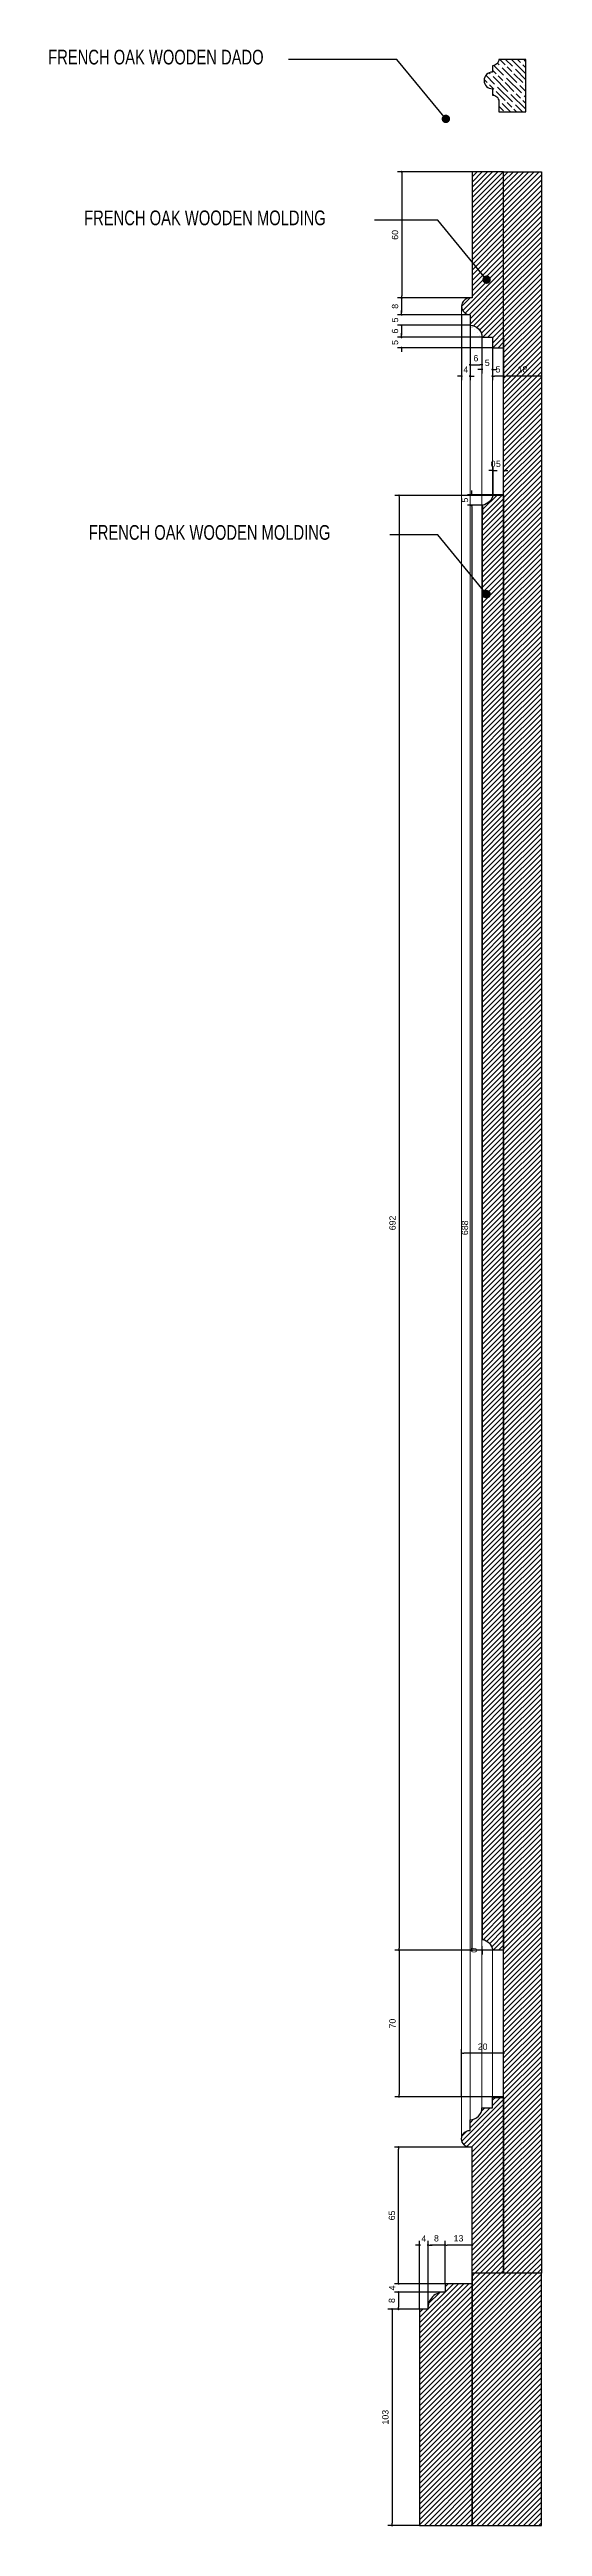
# Model space of a CAD drawing. Header units: inches. Extents: x 274057 to 444617, y 490067 to 635630.
# Drawn here: x 376223 to 376458, y 492094 to 493273 of the extents above; entities that cross this region are included whole.
import ezdxf

# ---------------------------------------------------------------- set-up
doc = ezdxf.new("R2010")
doc.units = ezdxf.units.IN
doc.header["$MEASUREMENT"] = 0
doc.linetypes.add('HIDDEN', pattern=[0.375, 0.25, -0.125])
for name, color, linetype in [('CQ SPOT DETAIL DIMENSION', 9, 'Continuous'), ('CQ SPOT DETAILS', 40, 'Continuous'), ('CQ text label', 3, 'Continuous'), ('CQ Wood Section', 60, 'Continuous')]:
    doc.layers.add(name, color=color, linetype=linetype)
doc.layers.add('CQ wooh hatch', color=8, linetype='HIDDEN', lineweight=18)
doc.styles.add('DIM 50', font='romans.shx', dxfattribs={"width": 0.75, "height": 100})
doc.styles.get("Standard").update_dxf_attribs({"font": 'arial.ttf'})
doc.dimstyles.new('CQ 2', dxfattribs={"dimscale": 0.02, "dimtxt": 150, "dimasz": 50, "dimexe": 100, "dimexo": 0, "dimgap": 80, "dimtad": 1, "dimdec": 0, "dimzin": 0, "dimdsep": 46, "dimtxsty": 'Standard', "dimblk": 'DOT', "dimcen": 100, "dimclrd": 1, "dimclre": 1, "dimclrt": 3, "dimadec": 0, "dimazin": 0, "dimtfac": 1, "dimtdec": 0, "dimtofl": 0, "dimtmove": 0, "dimatfit": 3, "dimfxl": 1, "dimtolj": 1, "dimtzin": 0, "dimlwd": -1, "dimarcsym": 0})
doc.dimstyles.get("Standard").update_dxf_attribs({"dimtxt": 0.18, "dimasz": 0.18, "dimexe": 0.18, "dimexo": 0.0625, "dimgap": 0.09, "dimtad": 0, "dimtih": 1, "dimtoh": 1, "dimdec": 4, "dimzin": 0, "dimdsep": 46, "dimtxsty": 'Standard', "dimcen": 0.09, "dimadec": 0, "dimazin": 0, "dimtfac": 1, "dimtdec": 4, "dimtofl": 0, "dimtmove": 0, "dimatfit": 3, "dimfxl": 1, "dimtolj": 1, "dimtzin": 0, "dimarcsym": 0})
pattern_1 = [(225, (38768.419, -24304.4855), (1.233325781, -1.233325781), [])]

msp = doc.modelspace()

# ---------------------------------------------------------------- texts
at = {"layer": 'CQ text label', "ltscale": 500, "char_height": 7, "width": 1867.392, "attachment_point": 3, "style": 'DIM 50'}
for s, insert in [('\\pxqr;{\\fCityBlueprint|b0|i0|c2|p2;FRENCH OAK WOODEN DADO}', (376325.2, 493272.9, -0.1)), ('\\pxqr;{\\fCityBlueprint|b0|i0|c2|p2;FRENCH OAK WOODEN MOLDING}', (376354.8, 493196.4, -0.1)), ('\\pxqr;{\\fCityBlueprint|b0|i0|c2|p2;FRENCH OAK WOODEN MOLDING}', (376357, 493046.7, -0.1))]:
    msp.add_mtext(s, dxfattribs=dict(at, insert=insert))

# ---------------------------------------------------------------- blocks, each defined once
blk = doc.blocks.new('_Dot')
at = {"color": 0, "linetype": 'ByBlock', "lineweight": -2}
blk.add_line((-0.5, 0), (-1, 0), dxfattribs=at)
at = {"color": 0, "linetype": 'ByBlock', "const_width": 0.5}
blk.add_lwpolyline([(-0.25, 0, 1), (0.25, 0, 1)], format="xyb", close=True, dxfattribs=at)
blk = doc.blocks.new('*D1539')
at = {"layer": 'CQ SPOT DETAIL DIMENSION', "color": 1, "lineweight": -2, "transparency": 16777216}
for p, q in [((376411.6, 492209.8), (376411.6, 492230.2)), ((376424.5, 492209.8), (376424.5, 492230.2))]:
    blk.add_line(p, q, dxfattribs=at)
at = {"layer": 'CQ SPOT DETAIL DIMENSION', "color": 1, "transparency": 16777216}
blk.add_line((376423.5, 492228.2), (376412.6, 492228.2), dxfattribs=at)
at = {"layer": 'Defpoints', "color": 0, "transparency": 16777216}
for p in [(376411.6, 492228.2), (376411.6, 492209.8, 0), (376424.5, 492209.8, 0)]:
    blk.add_point(p, dxfattribs=at)
at = {"layer": 'CQ SPOT DETAIL DIMENSION', "color": 1, "transparency": 16777216, "rotation": 180}
blk.add_blockref('_Dot', (376411.6, 492228.2), dxfattribs=at)
at = {"layer": 'CQ SPOT DETAIL DIMENSION', "color": 1, "transparency": 16777216}
blk.add_blockref('_Dot', (376424.5, 492228.2), dxfattribs=at)
at = {"layer": 'CQ SPOT DETAIL DIMENSION', "color": 3, "transparency": 16777216, "insert": (376418, 492231.4), "char_height": 3, "attachment_point": 5}
blk.add_mtext('\\A1;13', dxfattribs=at)
blk = doc.blocks.new('*D1540')
at = {"layer": 'CQ SPOT DETAIL DIMENSION', "color": 1, "lineweight": -2, "transparency": 16777216}
for p, q in [((376403.5, 492203.3), (376403.5, 492230.2)), ((376411.6, 492209.8), (376411.6, 492230.2))]:
    blk.add_line(p, q, dxfattribs=at)
at = {"layer": 'CQ SPOT DETAIL DIMENSION', "color": 1, "transparency": 16777216}
blk.add_line((376410.6, 492228.2), (376404.5, 492228.2), dxfattribs=at)
at = {"layer": 'Defpoints', "color": 0, "transparency": 16777216}
for p in [(376403.5, 492228.2), (376403.5, 492203.3), (376411.6, 492209.8, 0)]:
    blk.add_point(p, dxfattribs=at)
at = {"layer": 'CQ SPOT DETAIL DIMENSION', "color": 1, "transparency": 16777216, "rotation": 180}
blk.add_blockref('_Dot', (376403.5, 492228.2), dxfattribs=at)
at = {"layer": 'CQ SPOT DETAIL DIMENSION', "color": 1, "transparency": 16777216}
blk.add_blockref('_Dot', (376411.6, 492228.2), dxfattribs=at)
at = {"layer": 'CQ SPOT DETAIL DIMENSION', "color": 3, "transparency": 16777216, "insert": (376407.5, 492231.4), "char_height": 3, "attachment_point": 5}
blk.add_mtext('\\A1;8', dxfattribs=at)
blk = doc.blocks.new('*D1525')
at = {"layer": 'CQ SPOT DETAIL DIMENSION', "color": 1, "transparency": 16777216}
for p, q in [((376398.5, 492228.2), (376397.5, 492228.2)), ((376404.5, 492228.2), (376405.5, 492228.2))]:
    blk.add_line(p, q, dxfattribs=at)
at = {"layer": 'CQ SPOT DETAIL DIMENSION', "color": 1, "lineweight": -2, "transparency": 16777216}
for p, q in [((376399.5, 492197.7), (376399.5, 492230.2)), ((376403.5, 492198.2), (376403.5, 492230.2))]:
    blk.add_line(p, q, dxfattribs=at)
at = {"layer": 'Defpoints', "color": 0, "transparency": 16777216}
for p in [(376399.5, 492228.2), (376399.5, 492197.7, 0), (376403.5, 492198.2)]:
    blk.add_point(p, dxfattribs=at)
at = {"layer": 'CQ SPOT DETAIL DIMENSION', "color": 1, "transparency": 16777216}
blk.add_blockref('_Dot', (376399.5, 492228.2), dxfattribs=at)
at = {"layer": 'CQ SPOT DETAIL DIMENSION', "color": 1, "transparency": 16777216, "rotation": 180}
blk.add_blockref('_Dot', (376403.5, 492228.2), dxfattribs=at)
at = {"layer": 'CQ SPOT DETAIL DIMENSION', "color": 3, "transparency": 16777216, "insert": (376401.5, 492231.3), "char_height": 3, "attachment_point": 5}
blk.add_mtext('\\A1;4', dxfattribs=at)
blk = doc.blocks.new('*D1521')
at = {"layer": 'CQ SPOT DETAIL DIMENSION', "color": 1, "lineweight": -2, "transparency": 16777216}
for p, q in [((376411.6, 492209.8), (376387.5, 492209.8)), ((376411.6, 492205.8), (376387.5, 492205.8))]:
    blk.add_line(p, q, dxfattribs=at)
at = {"layer": 'CQ SPOT DETAIL DIMENSION', "color": 1, "transparency": 16777216}
for p, q in [((376389.5, 492210.8), (376389.5, 492211.8)), ((376389.5, 492204.8), (376389.5, 492203.8))]:
    blk.add_line(p, q, dxfattribs=at)
at = {"layer": 'Defpoints', "color": 0, "transparency": 16777216}
for p in [(376389.5, 492205.8), (376411.6, 492209.8), (376411.6, 492205.8, 0)]:
    blk.add_point(p, dxfattribs=at)
at = {"layer": 'CQ SPOT DETAIL DIMENSION', "color": 1, "transparency": 16777216}
for p, rotation in [((376389.5, 492209.8), 270), ((376389.5, 492205.8), 90)]:
    blk.add_blockref('_Dot', p, dxfattribs=dict(at, rotation=rotation))
at = {"layer": 'CQ SPOT DETAIL DIMENSION', "color": 3, "transparency": 16777216, "insert": (376386.4, 492207.8), "char_height": 3, "attachment_point": 5, "rotation": 90}
blk.add_mtext('\\A1;4', dxfattribs=at)
blk = doc.blocks.new('*D1522')
at = {"layer": 'CQ SPOT DETAIL DIMENSION', "color": 1, "lineweight": -2, "transparency": 16777216}
for p, q in [((376411.6, 492205.8), (376387.5, 492205.8)), ((376399.5, 492197.7), (376387.5, 492197.7))]:
    blk.add_line(p, q, dxfattribs=at)
at = {"layer": 'CQ SPOT DETAIL DIMENSION', "color": 1, "transparency": 16777216}
blk.add_line((376389.5, 492204.8), (376389.5, 492198.7), dxfattribs=at)
at = {"layer": 'Defpoints', "color": 0, "transparency": 16777216}
for p in [(376411.6, 492205.8, 0), (376389.5, 492197.7), (376399.5, 492197.7, 0)]:
    blk.add_point(p, dxfattribs=at)
at = {"layer": 'CQ SPOT DETAIL DIMENSION', "color": 1, "transparency": 16777216}
for p, rotation in [((376389.5, 492205.8), 90), ((376389.5, 492197.7), 270)]:
    blk.add_blockref('_Dot', p, dxfattribs=dict(at, rotation=rotation))
at = {"layer": 'CQ SPOT DETAIL DIMENSION', "color": 3, "transparency": 16777216, "insert": (376386.3, 492201.8), "char_height": 3, "attachment_point": 5, "rotation": 90}
blk.add_mtext('\\A1;8', dxfattribs=at)
blk = doc.blocks.new('*D1541')
at = {"layer": 'CQ SPOT DETAIL DIMENSION', "color": 1, "lineweight": -2, "transparency": 16777216}
for p, q in [((376399.5, 492197.7), (376384.4, 492197.7)), ((376399.5, 492094.8), (376384.4, 492094.8))]:
    blk.add_line(p, q, dxfattribs=at)
at = {"layer": 'CQ SPOT DETAIL DIMENSION', "color": 1, "transparency": 16777216}
blk.add_line((376386.4, 492196.7), (376386.4, 492095.8), dxfattribs=at)
at = {"layer": 'Defpoints', "color": 0, "transparency": 16777216}
for p in [(376399.5, 492197.7, 0), (376386.4, 492094.8), (376399.5, 492094.8, 0)]:
    blk.add_point(p, dxfattribs=at)
at = {"layer": 'CQ SPOT DETAIL DIMENSION', "color": 1, "transparency": 16777216}
for p, rotation in [((376386.4, 492197.7), 90), ((376386.4, 492094.8), 270)]:
    blk.add_blockref('_Dot', p, dxfattribs=dict(at, rotation=rotation))
at = {"layer": 'CQ SPOT DETAIL DIMENSION', "color": 3, "transparency": 16777216, "insert": (376383.2, 492146.3), "char_height": 3, "attachment_point": 5, "rotation": 90}
blk.add_mtext('\\A1;103', dxfattribs=at)
blk = doc.blocks.new('*D1523')
at = {"layer": 'CQ SPOT DETAIL DIMENSION', "color": 1, "lineweight": -2, "transparency": 16777216}
for p, q in [((376424.5, 492274.8), (376387.5, 492274.8)), ((376424.5, 492209.8), (376387.5, 492209.8))]:
    blk.add_line(p, q, dxfattribs=at)
at = {"layer": 'CQ SPOT DETAIL DIMENSION', "color": 1, "transparency": 16777216}
blk.add_line((376389.5, 492210.8), (376389.5, 492273.8), dxfattribs=at)
at = {"layer": 'Defpoints', "color": 0, "transparency": 16777216}
for p in [(376389.5, 492274.8), (376424.5, 492274.8, 0), (376424.5, 492209.8, 0)]:
    blk.add_point(p, dxfattribs=at)
at = {"layer": 'CQ SPOT DETAIL DIMENSION', "color": 1, "transparency": 16777216}
for p, rotation in [((376389.5, 492274.8), 90), ((376389.5, 492209.8), 270)]:
    blk.add_blockref('_Dot', p, dxfattribs=dict(at, rotation=rotation))
at = {"layer": 'CQ SPOT DETAIL DIMENSION', "color": 3, "transparency": 16777216, "insert": (376386.3, 492242.3), "char_height": 3, "attachment_point": 5, "rotation": 90}
blk.add_mtext('\\A1;65', dxfattribs=at)
blk = doc.blocks.new('*D1542')
at = {"layer": 'CQ SPOT DETAIL DIMENSION', "color": 1, "lineweight": -2, "transparency": 16777216}
for p, q in [((376419.5, 492298.8), (376419.5, 492321.5)), ((376439.5, 492298.5), (376439.5, 492321.5))]:
    blk.add_line(p, q, dxfattribs=at)
at = {"layer": 'CQ SPOT DETAIL DIMENSION', "color": 1, "transparency": 16777216}
blk.add_line((376438.5, 492319.5), (376420.5, 492319.5), dxfattribs=at)
at = {"layer": 'Defpoints', "color": 0, "transparency": 16777216}
for p in [(376419.5, 492319.5), (376419.5, 492298.8), (376439.5, 492298.5, 0)]:
    blk.add_point(p, dxfattribs=at)
at = {"layer": 'CQ SPOT DETAIL DIMENSION', "color": 1, "transparency": 16777216, "rotation": 180}
blk.add_blockref('_Dot', (376419.5, 492319.5), dxfattribs=at)
at = {"layer": 'CQ SPOT DETAIL DIMENSION', "color": 1, "transparency": 16777216}
blk.add_blockref('_Dot', (376439.5, 492319.5), dxfattribs=at)
at = {"layer": 'CQ SPOT DETAIL DIMENSION', "color": 3, "transparency": 16777216, "insert": (376429.5, 492322.6), "char_height": 3, "attachment_point": 5}
blk.add_mtext('\\A1;20', dxfattribs=at)
blk = doc.blocks.new('*D1543')
at = {"layer": 'CQ SPOT DETAIL DIMENSION', "color": 1, "lineweight": -2, "transparency": 16777216}
for p, q in [((376439.5, 492368.5), (376387.7, 492368.5)), ((376439.5, 492298.8), (376387.7, 492298.8))]:
    blk.add_line(p, q, dxfattribs=at)
at = {"layer": 'CQ SPOT DETAIL DIMENSION', "color": 1, "transparency": 16777216}
blk.add_line((376389.7, 492367.5), (376389.7, 492299.8), dxfattribs=at)
at = {"layer": 'Defpoints', "color": 0, "transparency": 16777216}
for p in [(376439.5, 492368.5, 0), (376389.7, 492298.8), (376439.5, 492298.8)]:
    blk.add_point(p, dxfattribs=at)
at = {"layer": 'CQ SPOT DETAIL DIMENSION', "color": 1, "transparency": 16777216}
for p, rotation in [((376389.7, 492368.5), 90), ((376389.7, 492298.8), 270)]:
    blk.add_blockref('_Dot', p, dxfattribs=dict(at, rotation=rotation))
at = {"layer": 'CQ SPOT DETAIL DIMENSION', "color": 3, "transparency": 16777216, "insert": (376386.6, 492333.6), "char_height": 3, "attachment_point": 5, "rotation": 90}
blk.add_mtext('\\A1;70', dxfattribs=at)
blk = doc.blocks.new('*D1524')
at = {"layer": 'CQ SPOT DETAIL DIMENSION', "color": 1, "lineweight": -2, "transparency": 16777216}
for p, q in [((376439.5, 493060.8), (376387.7, 493060.8)), ((376439.5, 492368.5), (376387.7, 492368.5))]:
    blk.add_line(p, q, dxfattribs=at)
at = {"layer": 'CQ SPOT DETAIL DIMENSION', "color": 1, "transparency": 16777216}
blk.add_line((376389.7, 493059.8), (376389.7, 492369.5), dxfattribs=at)
at = {"layer": 'Defpoints', "color": 0, "transparency": 16777216}
for p in [(376439.5, 493060.8, 0), (376389.7, 492368.5), (376439.5, 492368.5)]:
    blk.add_point(p, dxfattribs=at)
at = {"layer": 'CQ SPOT DETAIL DIMENSION', "color": 1, "transparency": 16777216}
for p, rotation in [((376389.7, 493060.8), 90), ((376389.7, 492368.5), 270)]:
    blk.add_blockref('_Dot', p, dxfattribs=dict(at, rotation=rotation))
at = {"layer": 'CQ SPOT DETAIL DIMENSION', "color": 3, "transparency": 16777216, "insert": (376386.6, 492714.6), "char_height": 3, "attachment_point": 5, "rotation": 90}
blk.add_mtext('\\A1;692', dxfattribs=at)
blk = doc.blocks.new('*D1544')
at = {"layer": 'CQ SPOT DETAIL DIMENSION', "color": 1, "lineweight": -2, "transparency": 16777216}
for p, q in [((376434.5, 493061.1), (376434.5, 493074.6)), ((376439.5, 493061.1), (376439.5, 493074.6))]:
    blk.add_line(p, q, dxfattribs=at)
at = {"layer": 'CQ SPOT DETAIL DIMENSION', "color": 1, "transparency": 16777216}
for p, q in [((376433.5, 493072.6), (376432.5, 493072.6)), ((376440.5, 493072.6), (376441.5, 493072.6))]:
    blk.add_line(p, q, dxfattribs=at)
at = {"layer": 'Defpoints', "color": 0, "transparency": 16777216}
for p in [(376434.5, 493072.6), (376434.5, 493061.1, 0), (376439.5, 493061.1, 0)]:
    blk.add_point(p, dxfattribs=at)
at = {"layer": 'CQ SPOT DETAIL DIMENSION', "color": 1, "transparency": 16777216}
blk.add_blockref('_Dot', (376434.5, 493072.6), dxfattribs=at)
at = {"layer": 'CQ SPOT DETAIL DIMENSION', "color": 1, "transparency": 16777216, "rotation": 180}
blk.add_blockref('_Dot', (376439.5, 493072.6), dxfattribs=at)
at = {"layer": 'CQ SPOT DETAIL DIMENSION', "color": 3, "transparency": 16777216, "insert": (376437, 493075.8), "char_height": 3, "attachment_point": 5}
blk.add_mtext('\\A1;5', dxfattribs=at)
blk = doc.blocks.new('*D1545')
at = {"layer": 'CQ SPOT DETAIL DIMENSION', "color": 1, "lineweight": -2, "transparency": 16777216}
blk.add_line((376434.5, 493061.1), (376434.5, 493074.6), dxfattribs=at)
blk.add_line((376434.5, 493061.1), (376434.5, 493074.6), dxfattribs=at)
at = {"layer": 'CQ SPOT DETAIL DIMENSION', "color": 1, "transparency": 16777216}
for p, q in [((376433.5, 493072.6), (376432.5, 493072.6)), ((376435.5, 493072.6), (376436.5, 493072.6))]:
    blk.add_line(p, q, dxfattribs=at)
at = {"layer": 'Defpoints', "color": 0, "transparency": 16777216}
for p in [(376434.5, 493072.6), (376434.5, 493061.1, 0), (376434.5, 493061.1, 0)]:
    blk.add_point(p, dxfattribs=at)
at = {"layer": 'CQ SPOT DETAIL DIMENSION', "color": 1, "transparency": 16777216}
blk.add_blockref('_Dot', (376434.5, 493072.6), dxfattribs=at)
at = {"layer": 'CQ SPOT DETAIL DIMENSION', "color": 1, "transparency": 16777216, "rotation": 180}
blk.add_blockref('_Dot', (376434.5, 493072.6), dxfattribs=at)
at = {"layer": 'CQ SPOT DETAIL DIMENSION', "color": 3, "transparency": 16777216, "insert": (376434.5, 493075.8), "char_height": 3, "attachment_point": 5}
blk.add_mtext('\\A1;0', dxfattribs=at)
blk = doc.blocks.new('*D1548')
at = {"layer": 'CQ SPOT DETAIL DIMENSION', "color": 1, "lineweight": -2, "transparency": 16777216}
for p, q in [((376424.5, 493214.8), (376389, 493214.8)), ((376424.5, 493154.8), (376389, 493154.8))]:
    blk.add_line(p, q, dxfattribs=at)
at = {"layer": 'CQ SPOT DETAIL DIMENSION', "color": 1, "transparency": 16777216}
blk.add_line((376391, 493213.8), (376391, 493155.8), dxfattribs=at)
at = {"layer": 'Defpoints', "color": 0, "transparency": 16777216}
for p in [(376424.5, 493214.8), (376391, 493154.8), (376424.5, 493154.8, 0)]:
    blk.add_point(p, dxfattribs=at)
at = {"layer": 'CQ SPOT DETAIL DIMENSION', "color": 1, "transparency": 16777216}
for p, rotation in [((376391, 493214.8), 90), ((376391, 493154.8), 270)]:
    blk.add_blockref('_Dot', p, dxfattribs=dict(at, rotation=rotation))
at = {"layer": 'CQ SPOT DETAIL DIMENSION', "color": 3, "transparency": 16777216, "insert": (376387.8, 493184.8), "char_height": 3, "attachment_point": 5, "rotation": 90}
blk.add_mtext('\\A1;60', dxfattribs=at)
blk = doc.blocks.new('*D1517')
at = {"layer": 'CQ SPOT DETAIL DIMENSION', "color": 1, "lineweight": -2, "transparency": 16777216}
for p, q in [((376424.5, 493154.8), (376388.9, 493154.8)), ((376423.5, 493146.8), (376388.9, 493146.8))]:
    blk.add_line(p, q, dxfattribs=at)
at = {"layer": 'CQ SPOT DETAIL DIMENSION', "color": 1, "transparency": 16777216}
blk.add_line((376390.9, 493153.8), (376390.9, 493147.8), dxfattribs=at)
at = {"layer": 'Defpoints', "color": 0, "transparency": 16777216}
for p in [(376390.9, 493146.8), (376423.5, 493146.8, 0), (376424.5, 493154.8)]:
    blk.add_point(p, dxfattribs=at)
at = {"layer": 'CQ SPOT DETAIL DIMENSION', "color": 1, "transparency": 16777216}
for p, rotation in [((376390.9, 493154.8), 90), ((376390.9, 493146.8), 270)]:
    blk.add_blockref('_Dot', p, dxfattribs=dict(at, rotation=rotation))
at = {"layer": 'CQ SPOT DETAIL DIMENSION', "color": 3, "transparency": 16777216, "insert": (376387.8, 493150.8), "char_height": 3, "attachment_point": 5, "rotation": 90}
blk.add_mtext('\\A1;8', dxfattribs=at)
blk = doc.blocks.new('*D1518')
at = {"layer": 'CQ SPOT DETAIL DIMENSION', "color": 1, "lineweight": -2, "transparency": 16777216}
for p, q in [((376423.5, 493146.8), (376388.9, 493146.8)), ((376423.5, 493141.8), (376388.9, 493141.8))]:
    blk.add_line(p, q, dxfattribs=at)
at = {"layer": 'CQ SPOT DETAIL DIMENSION', "color": 1, "transparency": 16777216}
for p, q in [((376390.9, 493147.8), (376390.9, 493148.8)), ((376390.9, 493140.8), (376390.9, 493139.8))]:
    blk.add_line(p, q, dxfattribs=at)
at = {"layer": 'Defpoints', "color": 0, "transparency": 16777216}
for p in [(376423.5, 493146.8, 0), (376390.9, 493141.8), (376423.5, 493141.8, 0)]:
    blk.add_point(p, dxfattribs=at)
at = {"layer": 'CQ SPOT DETAIL DIMENSION', "color": 1, "transparency": 16777216}
for p, rotation in [((376390.9, 493146.8), 270), ((376390.9, 493141.8), 90)]:
    blk.add_blockref('_Dot', p, dxfattribs=dict(at, rotation=rotation))
at = {"layer": 'CQ SPOT DETAIL DIMENSION', "color": 3, "transparency": 16777216, "insert": (376387.8, 493144.3), "char_height": 3, "attachment_point": 5, "rotation": 90}
blk.add_mtext('\\A1;5', dxfattribs=at)
blk = doc.blocks.new('*D1549')
at = {"layer": 'CQ SPOT DETAIL DIMENSION', "color": 1, "lineweight": -2, "transparency": 16777216}
for p, q in [((376423.5, 493141.8), (376388.9, 493141.8)), ((376429.2, 493136.1), (376388.9, 493136.1))]:
    blk.add_line(p, q, dxfattribs=at)
at = {"layer": 'CQ SPOT DETAIL DIMENSION', "color": 1, "transparency": 16777216}
blk.add_line((376390.9, 493140.8), (376390.9, 493137.1), dxfattribs=at)
at = {"layer": 'Defpoints', "color": 0, "transparency": 16777216}
for p in [(376390.9, 493136.1), (376423.5, 493141.8, 0), (376429.2, 493136.1)]:
    blk.add_point(p, dxfattribs=at)
at = {"layer": 'CQ SPOT DETAIL DIMENSION', "color": 1, "transparency": 16777216}
for p, rotation in [((376390.9, 493141.8), 90), ((376390.9, 493136.1), 270)]:
    blk.add_blockref('_Dot', p, dxfattribs=dict(at, rotation=rotation))
at = {"layer": 'CQ SPOT DETAIL DIMENSION', "color": 3, "transparency": 16777216, "insert": (376387.8, 493139), "char_height": 3, "attachment_point": 5, "rotation": 90}
blk.add_mtext('\\A1;6', dxfattribs=at)
blk = doc.blocks.new('*D1550')
at = {"layer": 'CQ SPOT DETAIL DIMENSION', "color": 1, "lineweight": -2, "transparency": 16777216}
for p, q in [((376429.2, 493136.1), (376388.9, 493136.1)), ((376434.2, 493131.1), (376388.9, 493131.1))]:
    blk.add_line(p, q, dxfattribs=at)
at = {"layer": 'CQ SPOT DETAIL DIMENSION', "color": 1, "transparency": 16777216}
for p, q in [((376390.9, 493137.1), (376390.9, 493138.1)), ((376390.9, 493130.1), (376390.9, 493129.1))]:
    blk.add_line(p, q, dxfattribs=at)
at = {"layer": 'Defpoints', "color": 0, "transparency": 16777216}
for p in [(376429.2, 493136.1), (376390.9, 493131.1), (376434.2, 493131.1)]:
    blk.add_point(p, dxfattribs=at)
at = {"layer": 'CQ SPOT DETAIL DIMENSION', "color": 1, "transparency": 16777216}
for p, rotation in [((376390.9, 493136.1), 270), ((376390.9, 493131.1), 90)]:
    blk.add_blockref('_Dot', p, dxfattribs=dict(at, rotation=rotation))
at = {"layer": 'CQ SPOT DETAIL DIMENSION', "color": 3, "transparency": 16777216, "insert": (376387.8, 493133.6), "char_height": 3, "attachment_point": 5, "rotation": 90}
blk.add_mtext('\\A1;5', dxfattribs=at)
blk = doc.blocks.new('*D1519')
at = {"layer": 'CQ SPOT DETAIL DIMENSION', "color": 1, "lineweight": -2, "transparency": 16777216}
for p, q in [((376419.5, 493146.8), (376419.5, 493115.6)), ((376423.5, 493146.8), (376423.5, 493115.6))]:
    blk.add_line(p, q, dxfattribs=at)
at = {"layer": 'CQ SPOT DETAIL DIMENSION', "color": 1, "transparency": 16777216}
for p, q in [((376418.5, 493117.6), (376417.5, 493117.6)), ((376424.5, 493117.6), (376425.5, 493117.6))]:
    blk.add_line(p, q, dxfattribs=at)
at = {"layer": 'Defpoints', "color": 0, "transparency": 16777216}
for p in [(376419.5, 493146.8), (376423.5, 493146.8, 0), (376423.5, 493117.6)]:
    blk.add_point(p, dxfattribs=at)
at = {"layer": 'CQ SPOT DETAIL DIMENSION', "color": 1, "transparency": 16777216}
blk.add_blockref('_Dot', (376419.5, 493117.6), dxfattribs=at)
at = {"layer": 'CQ SPOT DETAIL DIMENSION', "color": 1, "transparency": 16777216, "rotation": 180}
blk.add_blockref('_Dot', (376423.5, 493117.6), dxfattribs=at)
at = {"layer": 'CQ SPOT DETAIL DIMENSION', "color": 3, "transparency": 16777216, "insert": (376421.5, 493120.7), "char_height": 3, "attachment_point": 5}
blk.add_mtext('\\A1;4', dxfattribs=at)
blk = doc.blocks.new('*D1526')
at = {"layer": 'CQ SPOT DETAIL DIMENSION', "color": 1, "lineweight": -2, "transparency": 16777216}
for p, q in [((376423.5, 493141.8), (376423.5, 493121)), ((376429.2, 493136.1), (376429.2, 493121))]:
    blk.add_line(p, q, dxfattribs=at)
at = {"layer": 'CQ SPOT DETAIL DIMENSION', "color": 1, "transparency": 16777216}
blk.add_line((376424.5, 493123), (376428.2, 493123), dxfattribs=at)
at = {"layer": 'Defpoints', "color": 0, "transparency": 16777216}
for p in [(376423.5, 493141.8), (376429.2, 493136.1), (376429.2, 493123)]:
    blk.add_point(p, dxfattribs=at)
at = {"layer": 'CQ SPOT DETAIL DIMENSION', "color": 1, "transparency": 16777216, "rotation": 180}
blk.add_blockref('_Dot', (376423.5, 493123), dxfattribs=at)
at = {"layer": 'CQ SPOT DETAIL DIMENSION', "color": 1, "transparency": 16777216}
blk.add_blockref('_Dot', (376429.2, 493123), dxfattribs=at)
at = {"layer": 'CQ SPOT DETAIL DIMENSION', "color": 3, "transparency": 16777216, "insert": (376426.3, 493126.1), "char_height": 3, "attachment_point": 5}
blk.add_mtext('\\A1;6', dxfattribs=at)
blk = doc.blocks.new('*D1551')
at = {"layer": 'CQ SPOT DETAIL DIMENSION', "color": 1, "lineweight": -2, "transparency": 16777216}
for p, q in [((376429.2, 493131.1), (376429.2, 493118.8)), ((376434.2, 493131.1), (376434.2, 493118.8))]:
    blk.add_line(p, q, dxfattribs=at)
at = {"layer": 'CQ SPOT DETAIL DIMENSION', "color": 1, "transparency": 16777216}
for p, q in [((376428.2, 493120.8), (376427.2, 493120.8)), ((376435.2, 493120.8), (376436.2, 493120.8))]:
    blk.add_line(p, q, dxfattribs=at)
at = {"layer": 'Defpoints', "color": 0, "transparency": 16777216}
for p in [(376429.2, 493131.1), (376434.2, 493131.1, 0), (376434.2, 493120.8)]:
    blk.add_point(p, dxfattribs=at)
at = {"layer": 'CQ SPOT DETAIL DIMENSION', "color": 1, "transparency": 16777216}
blk.add_blockref('_Dot', (376429.2, 493120.8), dxfattribs=at)
at = {"layer": 'CQ SPOT DETAIL DIMENSION', "color": 1, "transparency": 16777216, "rotation": 180}
blk.add_blockref('_Dot', (376434.2, 493120.8), dxfattribs=at)
at = {"layer": 'CQ SPOT DETAIL DIMENSION', "color": 3, "transparency": 16777216, "insert": (376431.7, 493123.9), "char_height": 3, "attachment_point": 5}
blk.add_mtext('\\A1;5', dxfattribs=at)
blk = doc.blocks.new('*D1552')
at = {"layer": 'CQ SPOT DETAIL DIMENSION', "color": 1, "lineweight": -2, "transparency": 16777216}
for p, q in [((376434.2, 493131.1), (376434.2, 493115.6)), ((376439.5, 493131.1), (376439.5, 493115.6))]:
    blk.add_line(p, q, dxfattribs=at)
at = {"layer": 'CQ SPOT DETAIL DIMENSION', "color": 1, "transparency": 16777216}
blk.add_line((376438.5, 493117.6), (376435.2, 493117.6), dxfattribs=at)
at = {"layer": 'Defpoints', "color": 0, "transparency": 16777216}
for p in [(376434.2, 493131.1, 0), (376439.5, 493131.1, 0), (376434.2, 493117.6)]:
    blk.add_point(p, dxfattribs=at)
at = {"layer": 'CQ SPOT DETAIL DIMENSION', "color": 1, "transparency": 16777216, "rotation": 180}
blk.add_blockref('_Dot', (376434.2, 493117.6), dxfattribs=at)
at = {"layer": 'CQ SPOT DETAIL DIMENSION', "color": 1, "transparency": 16777216}
blk.add_blockref('_Dot', (376439.5, 493117.6), dxfattribs=at)
at = {"layer": 'CQ SPOT DETAIL DIMENSION', "color": 3, "transparency": 16777216, "insert": (376436.8, 493120.8), "char_height": 3, "attachment_point": 5}
blk.add_mtext('\\A1;5', dxfattribs=at)
blk = doc.blocks.new('*D1527')
at = {"layer": 'CQ SPOT DETAIL DIMENSION', "color": 1, "lineweight": -2, "transparency": 16777216}
for p, q in [((376439.5, 493135.8), (376439.5, 493115.6)), ((376457.5, 493135.8), (376457.5, 493115.6))]:
    blk.add_line(p, q, dxfattribs=at)
at = {"layer": 'CQ SPOT DETAIL DIMENSION', "color": 1, "transparency": 16777216}
blk.add_line((376456.5, 493117.6), (376440.5, 493117.6), dxfattribs=at)
at = {"layer": 'Defpoints', "color": 0, "transparency": 16777216}
for p in [(376439.5, 493135.8, 0), (376457.5, 493135.8, 0), (376439.5, 493117.6)]:
    blk.add_point(p, dxfattribs=at)
at = {"layer": 'CQ SPOT DETAIL DIMENSION', "color": 1, "transparency": 16777216, "rotation": 180}
blk.add_blockref('_Dot', (376439.5, 493117.6), dxfattribs=at)
at = {"layer": 'CQ SPOT DETAIL DIMENSION', "color": 1, "transparency": 16777216}
blk.add_blockref('_Dot', (376457.5, 493117.6), dxfattribs=at)
at = {"layer": 'CQ SPOT DETAIL DIMENSION', "color": 3, "transparency": 16777216, "insert": (376448.5, 493120.8), "char_height": 3, "attachment_point": 5}
blk.add_mtext('\\A1;18', dxfattribs=at)
blk = doc.blocks.new('*D1528')
at = {"layer": 'CQ SPOT DETAIL DIMENSION', "color": 1, "transparency": 16777216}
for p, q in [((376424.3, 493062.1), (376424.3, 493063.1)), ((376424.3, 493055.1), (376424.3, 493054.1))]:
    blk.add_line(p, q, dxfattribs=at)
at = {"layer": 'CQ SPOT DETAIL DIMENSION', "color": 1, "lineweight": -2, "transparency": 16777216}
for p, q in [((376434.5, 493061.1), (376422.3, 493061.1)), ((376429.5, 493056.1), (376422.3, 493056.1))]:
    blk.add_line(p, q, dxfattribs=at)
at = {"layer": 'Defpoints', "color": 0, "transparency": 16777216}
for p in [(376424.3, 493056.1), (376429.5, 493056.1), (376434.5, 493061.1)]:
    blk.add_point(p, dxfattribs=at)
at = {"layer": 'CQ SPOT DETAIL DIMENSION', "color": 1, "transparency": 16777216}
for p, rotation in [((376424.3, 493061.1), 270), ((376424.3, 493056.1), 90)]:
    blk.add_blockref('_Dot', p, dxfattribs=dict(at, rotation=rotation))
at = {"layer": 'CQ SPOT DETAIL DIMENSION', "color": 3, "transparency": 16777216, "insert": (376421.1, 493058.6), "char_height": 3, "attachment_point": 5, "rotation": 90}
blk.add_mtext('\\A1;5', dxfattribs=at)
blk = doc.blocks.new('*D1553')
at = {"layer": 'CQ SPOT DETAIL DIMENSION', "color": 1, "lineweight": -2, "transparency": 16777216}
for p, q in [((376429.5, 493056.1), (376422.3, 493056.1)), ((376434.5, 492368.5), (376422.3, 492368.5))]:
    blk.add_line(p, q, dxfattribs=at)
at = {"layer": 'CQ SPOT DETAIL DIMENSION', "color": 1, "transparency": 16777216}
blk.add_line((376424.3, 493055.1), (376424.3, 492369.5), dxfattribs=at)
at = {"layer": 'Defpoints', "color": 0, "transparency": 16777216}
for p in [(376429.5, 493056.1), (376424.3, 492368.5), (376434.5, 492368.5, 0)]:
    blk.add_point(p, dxfattribs=at)
at = {"layer": 'CQ SPOT DETAIL DIMENSION', "color": 1, "transparency": 16777216}
for p, rotation in [((376424.3, 493056.1), 90), ((376424.3, 492368.5), 270)]:
    blk.add_blockref('_Dot', p, dxfattribs=dict(at, rotation=rotation))
at = {"layer": 'CQ SPOT DETAIL DIMENSION', "color": 3, "transparency": 16777216, "insert": (376421.1, 492712.3), "char_height": 3, "attachment_point": 5, "rotation": 90}
blk.add_mtext('\\A1;688', dxfattribs=at)
blk = doc.blocks.new('*D1554')
at = {"layer": 'CQ SPOT DETAIL DIMENSION', "color": 1, "lineweight": -2, "transparency": 16777216}
blk.add_line((376434.5, 492368.5), (376427.3, 492368.5), dxfattribs=at)
blk.add_line((376434.5, 492368.5), (376427.3, 492368.5), dxfattribs=at)
at = {"layer": 'CQ SPOT DETAIL DIMENSION', "color": 1, "transparency": 16777216}
for p, q in [((376429.3, 492369.5), (376429.3, 492370.5)), ((376429.3, 492367.5), (376429.3, 492366.5))]:
    blk.add_line(p, q, dxfattribs=at)
at = {"layer": 'Defpoints', "color": 0, "transparency": 16777216}
for p in [(376429.3, 492368.5), (376434.5, 492368.5, 0), (376434.5, 492368.5)]:
    blk.add_point(p, dxfattribs=at)
at = {"layer": 'CQ SPOT DETAIL DIMENSION', "color": 1, "transparency": 16777216}
for rotation in [270, 90]:
    blk.add_blockref('_Dot', (376429.3, 492368.5), dxfattribs=dict(at, rotation=rotation))
at = {"layer": 'CQ SPOT DETAIL DIMENSION', "color": 3, "transparency": 16777216, "insert": (376425.4, 492368.5), "char_height": 3, "attachment_point": 5, "rotation": 90}
blk.add_mtext('\\A1;0', dxfattribs=at)

# ---------------------------------------------------------------- dimensions: what is measured, and where the dimension line sits
at = {"layer": 'CQ SPOT DETAIL DIMENSION'}
for base, p1, p2, angle, picture, middle in [((376391, 493154.8, -0.1), (376424.5, 493214.8, -0.1), (376424.5, 493154.8, -0.1), 90, '*D1548', (376387.8, 493184.8, -0.1)), ((376390.9, 493146.8, -0.1), (376424.5, 493154.8, -0.1), (376423.5, 493146.8, -0.1), 90, '*D1517', (376387.8, 493150.8, -0.1)), ((376429.2, 493123, -0.1), (376423.5, 493141.8, -0.1), (376429.2, 493136.1, -0.1), 180, '*D1526', (376426.3, 493126.1, -0.1)), ((376439.5, 493117.6, -0.1), (376457.5, 493135.8, -0.1), (376439.5, 493135.8, -0.1), 180, '*D1527', (376448.5, 493120.8, -0.1)), ((376434.2, 493117.6, -0.1), (376439.5, 493131.1, -0.1), (376434.2, 493131.1, -0.1), 180, '*D1552', (376436.8, 493120.8, -0.1)), ((376389.7, 492368.5, -0.1), (376439.5, 493060.8, -0.1), (376439.5, 492368.5, -0.1), 90, '*D1524', (376386.6, 492714.6, -0.1)), ((376389.7, 492298.8, -0.1), (376439.5, 492368.5, -0.1), (376439.5, 492298.8, -0.1), 90, '*D1543', (376386.6, 492333.6, -0.1)), ((376419.5, 492319.5, -0.1), (376439.5, 492298.5, -0.1), (376419.5, 492298.8, -0.1), 180, '*D1542', (376429.5, 492322.6, -0.1)), ((376389.5, 492274.8, -0.1), (376424.5, 492209.8, -0.1), (376424.5, 492274.8, -0.1), 90, '*D1523', (376386.3, 492242.3, -0.1)), ((376411.6, 492228.2, -0.1), (376424.5, 492209.8, -0.1), (376411.6, 492209.8, -0.1), 180, '*D1539', (376418, 492231.4, -0.1)), ((376389.5, 492197.7, -0.1), (376411.6, 492205.8, -0.1), (376399.5, 492197.7, -0.1), 90, '*D1522', (376386.3, 492201.8, -0.1)), ((376386.4, 492094.8, -0.1), (376399.5, 492197.7, -0.1), (376399.5, 492094.8, -0.1), 90, '*D1541', (376383.2, 492146.3, -0.1))]:
    dim = msp.add_linear_dim(base=base, p1=p1, p2=p2, angle=angle, dimstyle='CQ 2', dxfattribs=at)
    dim.commit()
    dim.dimension.update_dxf_attribs({"geometry": picture, "text_midpoint": middle})
for base, p1, p2, angle, picture, middle in [((376390.9, 493141.8, -0.1), (376423.5, 493146.8, -0.1), (376423.5, 493141.8, -0.1), 90, '*D1518', (376390.9, 493144.3, -0.1)), ((376390.9, 493131.1, -0.1), (376429.2, 493136.1, -0.1), (376434.2, 493131.1, -0.1), 90, '*D1550', (376390.9, 493133.6, -0.1)), ((376434.5230686, 493072.6496639, -0.1256854), (376434.5230686, 493061.1414755, -0.1256853), (376434.5230686, 493061.1414755, -0.1256853), 180, '*D1545', (376434.5230686, 493072.6496639, -0.1256854)), ((376429.3140197, 492368.4553442, -0.1256854), (376434.5129691, 492368.4553442, -0.1256853), (376434.5129691, 492368.4553442, -0.1256854), 90, '*D1554', (376428.5579084, 492368.4553442, -0.1256854)), ((376399.5, 492228.2, -0.1), (376403.5, 492198.2, -0.1), (376399.5, 492197.7, -0.1), 180, '*D1525', (376401.5, 492228.2, -0.1))]:
    dim = msp.add_linear_dim(base=base, p1=p1, p2=p2, angle=angle, dimstyle='CQ 2', override={"dimtmove": 1}, dxfattribs=at)
    dim.commit()
    dim.dimension.update_dxf_attribs({"geometry": picture, "text_midpoint": middle, "dimtype": 160})
for base, p1, p2, angle, picture, middle in [((376423.5, 493117.6, -0.1), (376419.5, 493146.8, -0.1), (376423.5, 493146.8, -0.1), 180, '*D1519', (376421.5, 493117.6, -0.1)), ((376434.2, 493120.8, -0.1), (376429.2, 493131.1, -0.1), (376434.2, 493131.1, -0.1), 180, '*D1551', (376431.7, 493120.8, -0.1)), ((376434.5, 493072.6, -0.1), (376439.5, 493061.1, -0.1), (376434.5, 493061.1, -0.1), 180, '*D1544', (376437, 493072.6, -0.1)), ((376424.3, 493056.1, -0.1), (376434.5, 493061.1, -0.1), (376429.5, 493056.1, -0.1), 90, '*D1528', (376424.3, 493058.6, -0.1)), ((376389.5, 492205.8, -0.1), (376411.6, 492209.8, -0.1), (376411.6, 492205.8, -0.1), 90, '*D1521', (376389.5, 492207.8, -0.1))]:
    dim = msp.add_linear_dim(base=base, p1=p1, p2=p2, angle=angle, dimstyle='CQ 2', dxfattribs=at)
    dim.commit()
    dim.dimension.update_dxf_attribs({"geometry": picture, "text_midpoint": middle, "dimtype": 160})
for base, p1, p2, angle, picture, middle in [((376390.9, 493136.1, -0.1), (376423.5, 493141.8, -0.1), (376429.2, 493136.1, -0.1), 90, '*D1549', (376387.8, 493139, -0.1)), ((376424.3, 492368.5, -0.1), (376429.5, 493056.1, -0.1), (376434.5, 492368.5, -0.1), 90, '*D1553', (376421.1, 492712.3, -0.1)), ((376403.5, 492228.2, -0.1), (376411.6, 492209.8, -0.1), (376403.5, 492203.3, -0.1), 180, '*D1540', (376407.5, 492231.4, -0.1))]:
    dim = msp.add_linear_dim(base=base, p1=p1, p2=p2, angle=angle, dimstyle='CQ 2', override={"dimtmove": 1}, dxfattribs=at)
    dim.commit()
    dim.dimension.update_dxf_attribs({"geometry": picture, "text_midpoint": middle})

# ---------------------------------------------------------------- hatches: boundary and pattern name
at = {"layer": 'CQ Wood Section', "lineweight": 0}
h = msp.add_hatch(dxfattribs=at)
h.set_pattern_fill('ANSI31', color=253, scale=13.953488, angle=180)
h.set_pattern_definition(pattern_1)
edge = h.paths.add_edge_path()
edge.add_arc((376423.5, 493136.1), 5.66, 0, 90, ccw=False)
edge.add_line((376429.2, 493136.1), (376434.2, 493136.1))
edge.add_line((376434.2, 493136.1), (376434.2, 493131.1))
edge.add_line((376434.2, 493131.1), (376439.5, 493131.1))
edge.add_line((376439.5, 493131.1), (376439.5, 493214.8))
edge.add_line((376439.5, 493214.8), (376424.5, 493214.8))
edge.add_line((376424.5, 493214.8), (376424.5, 493154.8))
edge.add_line((376424.5, 493154.8), (376423.5, 493154.8))
edge.add_arc((376423.5, 493150.8), 4, 90, 270)
edge.add_line((376423.5, 493146.8), (376423.5, 493141.8))
h = msp.add_hatch(dxfattribs=at)
h.set_pattern_fill('ANSI31', color=253, scale=13.953488, angle=180)
h.set_pattern_definition(pattern_1)
h.paths.add_polyline_path([(376439.5, 493214.8), (376457.5, 493214.8), (376457.5, 492214.8), (376439.5, 492214.8)])
h = msp.add_hatch(dxfattribs=at)
h.set_pattern_fill('ANSI31', color=253, scale=13.953488, angle=180)
h.set_pattern_definition([(225, (38178.618, -24196.7666), (1.233325781, -1.233325781), [])])
edge = h.paths.add_edge_path()
edge.add_arc((376428.1, 492367), 6.55, 12.4152, 78.1445)
edge.add_line((376429.5, 492373.5), (376429.5, 493056.1))
edge.add_arc((376428.1, 493062.5), 6.55, 281.9026, 347.5848)
edge.add_line((376434.5, 493061.1), (376439.5, 493061.1))
edge.add_line((376439.5, 493061.1), (376439.5, 492368.5))
edge.add_line((376439.5, 492368.5), (376434.5, 492368.5))
h = msp.add_hatch(dxfattribs=at)
h.set_pattern_fill('ANSI31', color=253, scale=13.953488, angle=180)
h.set_pattern_definition(pattern_1)
edge = h.paths.add_edge_path()
edge.add_arc((376423.5, 492293.5), 5.66, 270, 360)
edge.add_line((376429.2, 492293.5), (376434.2, 492293.5))
edge.add_line((376434.2, 492293.5), (376434.2, 492298.5))
edge.add_line((376434.2, 492298.5), (376439.5, 492298.5))
edge.add_line((376439.5, 492298.5), (376439.5, 492214.8))
edge.add_line((376439.5, 492214.8), (376424.5, 492214.8))
edge.add_line((376424.5, 492214.8), (376424.5, 492274.8))
edge.add_line((376424.5, 492274.8), (376423.5, 492274.8))
edge.add_arc((376423.5, 492278.8), 4, 90, 270, ccw=False)
edge.add_line((376423.5, 492282.8), (376423.5, 492287.8))
h = msp.add_hatch(dxfattribs=at)
h.set_pattern_fill('ANSI31', color=253, scale=13.953488, angle=180)
h.set_pattern_definition(pattern_1)
h.paths.add_polyline_path([(376457.5, 492214.8), (376424.5, 492214.8), (376424.5, 492094.8), (376457.5, 492094.8)])
h = msp.add_hatch(dxfattribs=at)
h.set_pattern_fill('ANSI31', color=253, scale=13.953488, angle=180)
h.set_pattern_definition([(225, (38768.419, -24309.0953), (1.233325781, -1.233325781), [])])
edge = h.paths.add_edge_path()
edge.add_line((376424.5, 492209.8), (376411.6, 492209.8))
edge.add_line((376411.6, 492209.8), (376411.6, 492205.8))
edge.add_arc((376411, 492198.3), 7.55, 85.9136, 184.0864)
edge.add_line((376403.5, 492197.7), (376399.5, 492197.7))
edge.add_line((376399.5, 492197.7), (376399.5, 492094.8))
edge.add_line((376399.5, 492094.8), (376424.5, 492094.8))
edge.add_line((376424.5, 492094.8), (376424.5, 492209.8))
at = {"layer": 'CQ wooh hatch'}
h = msp.add_hatch(dxfattribs=at)
h.set_pattern_fill('GOST_WOOD', color=256, angle=45, style=0)
h.set_pattern_definition([(135, (51960.168, -24030.939), (4.24264069, 4.24264069), [10, -2]), (135, (51962.9967, -24030.939), (4.24264069, 4.24264069), [6, -1.5, 3, -1.5]), (135, (51966.532, -24031.646), (4.24264069, 4.24264069), [10, -2])])
edge = h.paths.add_edge_path()
edge.add_line((376450.1, 493268.3), (376450.1, 493243.3))
edge.add_line((376450.1, 493243.3), (376437.2, 493243.3))
edge.add_line((376437.2, 493243.3), (376437.2, 493248.3))
edge.add_arc((376434.2, 493248.3), 3, 360, 450)
edge.add_line((376434.2, 493251.3), (376434.2, 493254.3))
edge.add_arc((376434.2, 493258.3), 4, 90, 270, ccw=False)
edge.add_line((376434.2, 493262.3), (376434.2, 493265.3))
edge.add_arc((376434.2, 493268.3), 3, 270, 360)
edge.add_line((376437.2, 493268.3), (376450.1, 493268.3))

# ---------------------------------------------------------------- linework, layer by layer
at = {"layer": 'CQ Wood Section', "color": 253, "lineweight": 0}
for p, q in [((376419.5, 493150.8, -0.1), (376419.5, 492278.8, -0.1)), ((376423.5, 493141.8, -0.1), (376423.5, 492287.8, -0.1)), ((376429.2, 492293.5, -0.1), (376429.2, 493136.1, -0.1)), ((376434.2, 493131.1, -0.1), (376434.2, 493060, -0.1)), ((376434.2, 492369.5, -0.1), (376434.2, 492298.5, -0.1))]:
    msp.add_line(p, q, dxfattribs=at)
at = {"layer": 'CQ Wood Section', "ltscale": 1000, "elevation": -0.1}
for points in [[(376450.1, 493268.3), (376437.2, 493268.3, -0.414214), (376434.2, 493265.3), (376434.2, 493262.3, 1), (376434.2, 493254.3), (376434.2, 493251.3, -0.414214), (376437.2, 493248.3), (376437.2, 493243.3), (376450.1, 493243.3)], [(376439.5, 493061.1), (376434.5, 493061.1, -0.294706), (376429.5, 493056.1), (376429.5, 493052.2)], [(376439.5, 492368.5), (376434.5, 492368.5, 0.294706), (376429.5, 492373.5), (376429.5, 493052.2)], [(376424.5, 492209.8), (376411.6, 492209.8), (376411.6, 492205.8, 0.456637), (376403.5, 492197.7), (376399.5, 492197.7), (376399.5, 492094.8), (376424.5, 492094.8), (376424.5, 492209.8)]]:
    msp.add_lwpolyline(points, format="xyb", dxfattribs=at)
at = {"layer": 'CQ Wood Section', "ltscale": 1000}
for points, elevation in [([(376450.1, 493243.3), (376450.1, 493268.3)], 0.1), ([(376439.5, 493061.1), (376439.5, 492368.5)], -0.1)]:
    msp.add_lwpolyline(points, dxfattribs=dict(at, elevation=elevation))
at = {"layer": 'CQ Wood Section', "ltscale": 1000, "elevation": -0.1}
for points in [[(376423.5, 493141.8, -0.414214), (376429.2, 493136.1), (376434.2, 493136.1), (376434.2, 493131.1), (376439.5, 493131.1), (376439.5, 493214.8), (376424.5, 493214.8), (376424.5, 493154.8), (376423.5, 493154.8, 1), (376423.5, 493146.8)], [(376423.5, 492287.8, 0.414214), (376429.2, 492293.5), (376434.2, 492293.5), (376434.2, 492298.5), (376439.5, 492298.5), (376439.5, 492214.8), (376424.5, 492214.8), (376424.5, 492274.8), (376423.5, 492274.8, -1), (376423.5, 492282.8)]]:
    msp.add_lwpolyline(points, format="xyb", close=True, dxfattribs=at)
for points in [[(376439.5, 493214.8), (376457.5, 493214.8), (376457.5, 492214.8), (376439.5, 492214.8)], [(376457.5, 492214.8), (376424.5, 492214.8), (376424.5, 492094.8), (376457.5, 492094.8)]]:
    msp.add_lwpolyline(points, close=True, dxfattribs=at)

msp.set_redraw_order([(e.dxf.handle, doc.entitydb.next_handle()) for e in msp.query("TEXT MTEXT ATTDEF DIMENSION ARC_DIMENSION")])  # texts and dimensions are drawn at this point

# ---------------------------------------------------------------- leaders
at = {"layer": 'CQ SPOT DETAILS', "color": 1}
for points in [[(376412, 493240, -0.1), (376388.7, 493268.3, -0.1), (376337, 493268.3, -0.1)], [(376431.4, 493163.5, -0.1), (376408.1, 493191.8, -0.1), (376378, 493191.8, -0.1)], [(376431.4, 493013.8, -0.1), (376408.1, 493042.1, -0.1), (376385.3, 493042.1, -0.1)]]:
    msp.add_leader(points, dimstyle='Standard', override={"dimasz": 4, "dimldrblk": 'Dot', "dimfxl": 0.1, "dimarcsym": 2}, dxfattribs=at)

doc.saveas('drawing.dxf')
